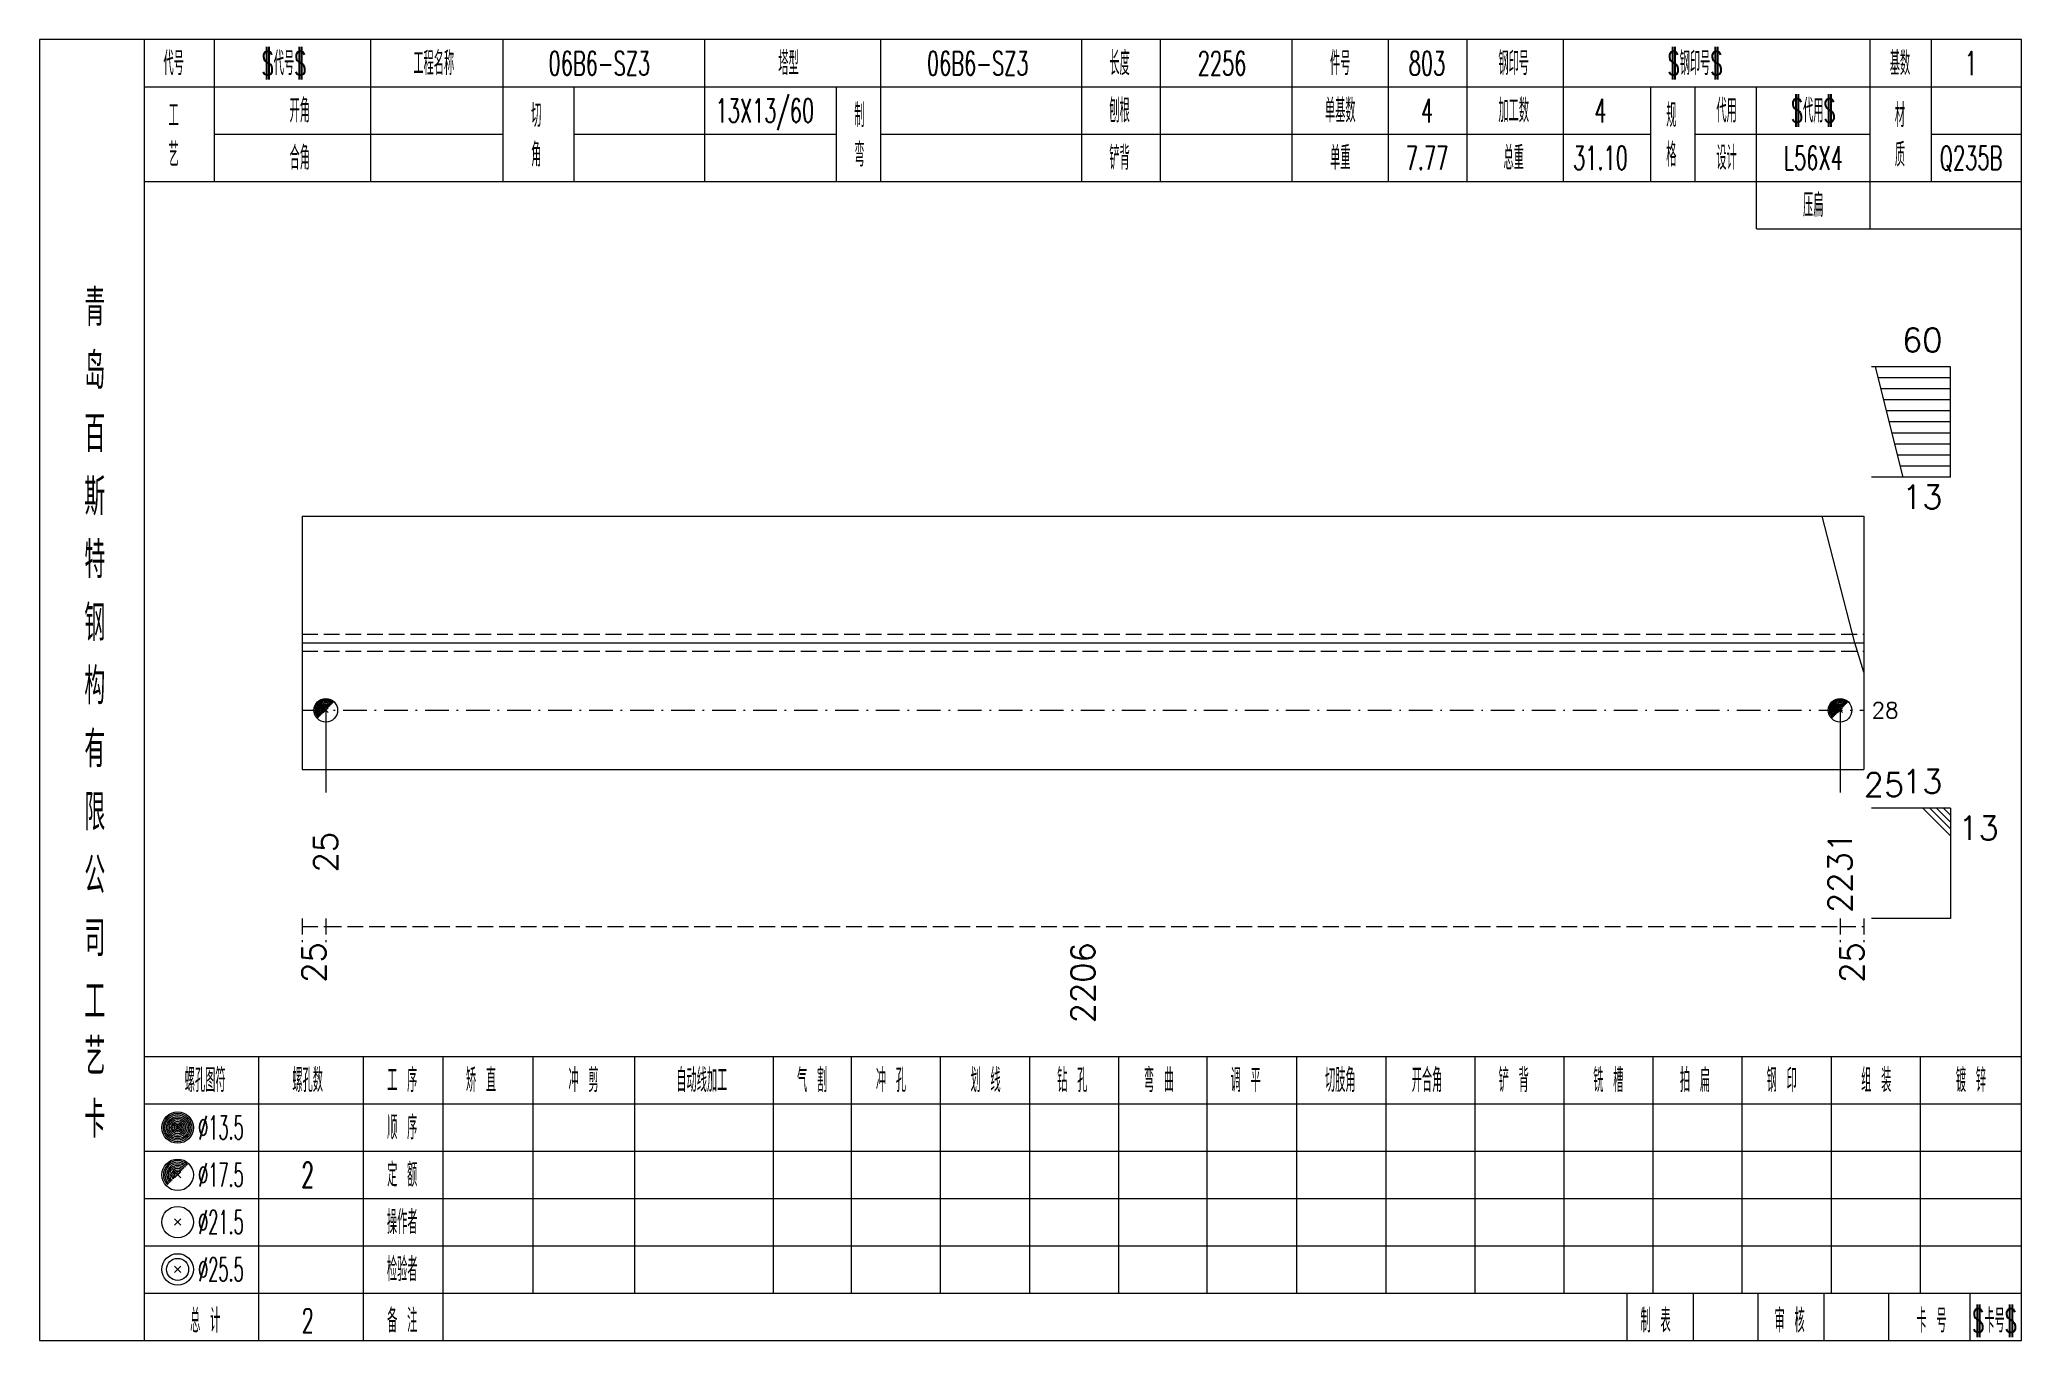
# Model space of a CAD drawing. Extents: x -533 to 8774, y 0 to 7979.
# Drawn here: x 2108.4 to 2359.8, y 2285.4 to 2450.4 of the extents above; entities that cross this region are included whole.
import ezdxf
from ezdxf.enums import TextEntityAlignment as Align

# ---------------------------------------------------------------- set-up
doc = ezdxf.new("R2010")
doc.units = 0
doc.header["$MEASUREMENT"] = 0
doc.linetypes.add('一点画线', pattern=[5.2, 3, -1, 0.2, -1])
doc.linetypes.add('虚线', pattern=[2.75, 2, -0.75])
doc.layers.get('0').update_dxf_attribs({"linetype": 'CONTINUOUS', "lineweight": 25})
for name, color, linetype, lineweight in [('1', 7, 'CONTINUOUS', 25), ('4', 7, 'CONTINUOUS', 25), ('5', 7, 'CONTINUOUS', 25)]:
    doc.layers.add(name, color=color, linetype=linetype, lineweight=lineweight)
doc.styles.get("Standard").update_dxf_attribs({"font": 'simplex.shx', "width": 0.7, "height": 3, "bigfont": 'gbhzfs.shx'})

msp = doc.modelspace()

# ---------------------------------------------------------------- texts
at = {"color": 7, "linetype": 'Continuous', "lineweight": 13}
for s, p in [('60', (2349.8, 2409.86)), ('13', (2349.8, 2353.86))]:
    msp.add_text(s, height=3, dxfattribs=at).set_placement(p, align=Align.BOTTOM_RIGHT)
msp.add_text('13', height=3, dxfattribs=at).set_placement((2349.8, 2393.86), align=Align.TOP_RIGHT)
msp.add_text('28', height=2, dxfattribs=at).set_placement((2340.8, 2365.29), align=Align.MIDDLE_LEFT)
msp.add_text('13', height=3, dxfattribs=at).set_placement((2351.8, 2351.86), align=Align.TOP_LEFT)
at = {"color": 8, "linetype": 'Continuous', "lineweight": 9}
for s, p in [('25', (2143.2, 2335.86)), ('2206', (2240.75, 2335.86)), ('25', (2338.3, 2335.86))]:
    msp.add_text(s, height=3, rotation=90, dxfattribs=at).set_placement(p, align=Align.MIDDLE_RIGHT)
at = {"layer": '1', "color": 7, "linetype": 'Continuous', "lineweight": 13}
msp.add_text('25', height=3, dxfattribs=at).set_placement((2339.8, 2355.86), align=Align.MIDDLE_LEFT)
for s, p in [('25', (2144.7, 2349.86)), ('2231', (2336.8, 2349.86))]:
    msp.add_text(s, height=3, rotation=90, dxfattribs=at).set_placement(p, align=Align.MIDDLE_RIGHT)
at = {"layer": '4', "color": 1, "linetype": 'Continuous', "lineweight": 13}
for s, height, width, p in [('代号', 3, 0.6, (2125.4, 2447.36)), ('$代号$', 3, 0.6, (2139.4, 2447.36)), ('工程名称', 3, 0.6, (2158.4, 2447.36)), ('06B6-SZ3', 3, 0.6, (2179.4, 2447.36)), ('塔型', 3, 0.6, (2203.4, 2447.36)), ('06B6-SZ3', 3, 0.6, (2227.4, 2447.36)), ('长度', 3, 0.6, (2245.4, 2447.36)), ('2256', 3, 0.6, (2258.4, 2447.36)), ('件号', 3, 0.6, (2273.4, 2447.36)), ('803', 3, 0.6, (2284.4, 2447.36)), ('钢印号', 3, 0.6, (2295.4, 2447.36)), ('$钢印号$', 3, 0.6, (2318.4, 2447.36)), ('基数', 3, 0.6, (2344.4, 2447.36)), ('1', 3, 0.6, (2353.4, 2447.36)), ('工', 3, 0.6, (2125.4, 2440.76)), ('开角', 3, 0.6, (2141.4, 2441.36)), ('切', 3, 0.6, (2171.4, 2440.76)), ('13X13/60', 3, 0.6, (2200.4, 2441.36)), ('制', 3, 0.6, (2212.4, 2440.76)), ('刨根', 3, 0.6, (2245.4, 2441.36)), ('单基数', 3, 0.6, (2273.4, 2441.36)), ('4', 3, 0.6, (2284.4, 2441.36)), ('加工数', 3, 0.6, (2295.4, 2441.36)), ('4', 3, 0.6, (2306.4, 2441.36)), ('规', 3, 0.6, (2315.4, 2440.76)), ('代用', 3, 0.6, (2322.4, 2441.36)), ('$代用$', 3, 0.6, (2333.4, 2441.36)), ('材', 3, 0.6, (2344.4, 2440.76)), ('艺', 3, 0.6, (2125.4, 2435.76)), ('合角', 3, 0.6, (2141.4, 2435.36)), ('角', 3, 0.6, (2171.4, 2435.76)), ('弯', 3, 0.6, (2212.4, 2435.76)), ('铲背', 3, 0.6, (2245.4, 2435.36)), ('单重', 3, 0.6, (2273.4, 2435.36)), ('7.77', 3, 0.6, (2284.4, 2435.36)), ('总重', 3, 0.6, (2295.4, 2435.36)), ('31.10', 3, 0.6, (2306.4, 2435.36)), ('格', 3, 0.6, (2315.4, 2435.76)), ('设计', 3, 0.6, (2322.4, 2435.36)), ('L56X4', 3, 0.6, (2333.4, 2435.36)), ('质', 3, 0.6, (2344.4, 2435.76)), ('Q235B', 3, 0.6, (2353.4, 2435.36)), ('压扁', 3, 0.6, (2333.4, 2429.36)), ('青', 4.6, 0.8, (2115.4, 2416.36)), ('岛', 4.6, 0.8, (2115.4, 2408.36)), ('百', 4.6, 0.8, (2115.4, 2400.36)), ('斯', 4.6, 0.8, (2115.4, 2392.36)), ('特', 4.6, 0.8, (2115.4, 2384.36)), ('钢', 4.6, 0.8, (2115.4, 2376.36)), ('构', 4.6, 0.8, (2115.4, 2368.36)), ('有', 4.6, 0.8, (2115.4, 2360.36)), ('限', 4.6, 0.8, (2115.4, 2352.36)), ('公', 4.6, 0.8, (2115.4, 2344.36)), ('司', 4.6, 0.8, (2115.4, 2336.36)), ('工', 4.6, 0.8, (2115.4, 2328.36)), ('艺', 4.6, 0.8, (2115.4, 2321.36)), ('螺孔图符', 3, 0.6, (2129.4, 2318.36)), ('螺孔数', 3, 0.6, (2142.4, 2318.36)), ('工 序', 3, 0.6, (2154.4, 2318.36)), ('矫 直', 3, 0.6, (2164.4, 2318.36)), ('冲 剪', 3, 0.6, (2177.4, 2318.36)), ('自动线加工', 3, 0.6, (2192.4, 2318.36)), ('气 割', 3, 0.6, (2206.4, 2318.36)), ('冲 孔', 3, 0.6, (2216.4, 2318.36)), ('划 线', 3, 0.6, (2228.4, 2318.36)), ('钻 孔', 3, 0.6, (2239.4, 2318.36)), ('弯 曲', 3, 0.6, (2250.4, 2318.36)), ('调 平', 3, 0.6, (2261.4, 2318.36)), ('切肢角', 3, 0.6, (2273.4, 2318.36)), ('开合角', 3, 0.6, (2284.4, 2318.36)), ('铲 背', 3, 0.6, (2295.4, 2318.36)), ('铣 槽', 3, 0.6, (2307.4, 2318.36)), ('拍 扁', 3, 0.6, (2318.4, 2318.36)), ('钢 印', 3, 0.6, (2329.4, 2318.36)), ('组 装', 3, 0.6, (2341.4, 2318.36)), ('镀 锌', 3, 0.6, (2353.4, 2318.36)), ('卡', 4.6, 0.8, (2115.4, 2313.36)), ('%%C13.5', 3, 0.5, (2131.4, 2312.36)), ('顺 序', 3, 0.6, (2154.4, 2312.36)), ('%%C17.5', 3, 0.5, (2131.4, 2306.36)), ('2', 3.2, 0.6, (2142.4, 2306.36)), ('定 额', 3, 0.6, (2154.4, 2306.36)), ('%%C21.5', 3, 0.5, (2131.4, 2300.36)), ('操作者', 3, 0.6, (2154.4, 2300.36)), ('%%C25.5', 3, 0.5, (2131.4, 2294.36)), ('检验者', 3, 0.6, (2154.4, 2294.36)), ('总 计', 3, 0.6, (2129.4, 2287.86)), ('2', 3, 0.6, (2142.4, 2287.86)), ('备 注', 3, 0.6, (2154.4, 2287.86)), ('制 表', 3, 0.6, (2313.4, 2287.86)), ('审 核', 3, 0.6, (2330.4, 2287.86)), ('卡 号', 3, 0.6, (2348.4, 2287.86)), ('$卡号$', 3, 0.6, (2356.4, 2287.86))]:
    msp.add_text(s, height=height, dxfattribs=dict(at, width=width)).set_placement(p, align=Align.MIDDLE_CENTER)

# ---------------------------------------------------------------- blocks, each defined once
blk = doc.blocks.new('孔17.5')
at = {"layer": '5', "color": 7, "linetype": 'Continuous', "lineweight": 0}
for p, q in [((-0.2, -0.2), (0.2, 0.2)), ((-0.2, 0.2), (0.2, -0.2))]:
    blk.add_line(p, q, dxfattribs=at)
at = {"layer": '5', "color": 7, "linetype": 'Continuous', "lineweight": 13}
blk.add_circle((0, 0), 1, dxfattribs=at)
for radius in [0.9, 0.8, 0.7, 0.6, 0.5, 0.4, 0.3, 0.2, 0.1]:
    blk.add_arc((0, 0), radius, 45, 225, dxfattribs=at)

# ---------------------------------------------------------------- linework, layer by layer
at = {"color": 7, "linetype": 'Continuous', "lineweight": 13}
for p, q in [((2350.8, 2408.86), (2340.8, 2408.86)), ((2344.8, 2394.86), (2341.3, 2408.86)), ((2350.8, 2394.86), (2350.8, 2408.86)), ((2350.8, 2407.46), (2341.65, 2407.46)), ((2350.8, 2406.06), (2342, 2406.06)), ((2350.8, 2404.66), (2342.35, 2404.66)), ((2350.8, 2403.26), (2342.7, 2403.26)), ((2350.8, 2401.86), (2343.05, 2401.86)), ((2350.8, 2400.46), (2343.4, 2400.46)), ((2350.8, 2399.06), (2343.75, 2399.06)), ((2350.8, 2397.66), (2344.1, 2397.66)), ((2350.8, 2396.26), (2344.45, 2396.26)), ((2350.8, 2394.86), (2340.8, 2394.86)), ((2338.66, 2373.86), (2334.53, 2389.93)), ((2339.8, 2370.13), (2338.66, 2373.86)), ((2144.7, 2365.29), (2144.7, 2354.86)), ((2336.8, 2365.29), (2336.8, 2354.86)), ((2350.8, 2352.86), (2340.8, 2352.86)), ((2347.3, 2352.86), (2350.8, 2349.36)), ((2348.18, 2352.86), (2350.8, 2350.24)), ((2349.05, 2352.86), (2350.8, 2351.11)), ((2349.93, 2352.86), (2350.8, 2351.99)), ((2350.8, 2352.86), (2350.8, 2338.86)), ((2350.8, 2338.86), (2340.8, 2338.86))]:
    msp.add_line(p, q, dxfattribs=at)
at = {"color": 7, "linetype": 'Continuous', "lineweight": 18}
for p, q in [((2141.7, 2389.93), (2141.7, 2357.79)), ((2141.7, 2389.93), (2339.8, 2389.93)), ((2339.8, 2389.93), (2339.8, 2357.79)), ((2141.7, 2373.86), (2339.8, 2373.86))]:
    msp.add_line(p, q, dxfattribs=at)
at = {"color": 1, "linetype": '虚线', "lineweight": 18}
for p, q in [((2141.7, 2374.93), (2339.8, 2374.93)), ((2141.7, 2372.79), (2339.8, 2372.79))]:
    msp.add_line(p, q, dxfattribs=at)
at = {"color": 3, "linetype": '一点画线', "lineweight": 13}
msp.add_line((2141.7, 2365.29), (2339.8, 2365.29), dxfattribs=at)
at = {"color": 8, "linetype": '虚线', "lineweight": 9}
for p, q in [((2141.7, 2338.86), (2141.7, 2335.86)), ((2144.7, 2338.86), (2144.7, 2335.86)), ((2144.7, 2338.86), (2144.7, 2335.86)), ((2336.8, 2338.86), (2336.8, 2335.86)), ((2336.8, 2338.86), (2336.8, 2335.86)), ((2339.8, 2338.86), (2339.8, 2335.86)), ((2141.7, 2337.86), (2144.7, 2337.86)), ((2144.7, 2337.86), (2336.8, 2337.86)), ((2336.8, 2337.86), (2339.8, 2337.86))]:
    msp.add_line(p, q, dxfattribs=at)
at = {"layer": '1', "color": 7, "linetype": 'Continuous', "lineweight": 18}
msp.add_line((2141.7, 2357.79), (2339.8, 2357.79), dxfattribs=at)
at = {"layer": '4', "color": 1, "linetype": 'Continuous', "lineweight": 18}
for p, q in [((2121.7, 2285.36), (2121.7, 2450.36)), ((2130.6, 2432.36), (2130.6, 2450.36)), ((2150.4, 2432.36), (2150.4, 2450.36)), ((2167.2, 2432.36), (2167.2, 2450.36)), ((2192.8, 2432.36), (2192.8, 2450.36)), ((2215.1, 2432.36), (2215.1, 2450.36)), ((2240.6, 2432.36), (2240.6, 2450.36)), ((2250.6, 2432.36), (2250.6, 2450.36)), ((2267.3, 2432.36), (2267.3, 2450.36)), ((2279.5, 2432.36), (2279.5, 2450.36)), ((2289.5, 2432.36), (2289.5, 2450.36)), ((2301.7, 2432.36), (2301.7, 2450.36)), ((2340.6, 2426.36), (2340.6, 2450.36)), ((2348.4, 2432.36), (2348.4, 2450.36)), ((2121.7, 2444.36), (2359.8, 2444.36)), ((2176.2, 2432.36), (2176.2, 2444.36)), ((2209.5, 2432.36), (2209.5, 2444.36)), ((2312.8, 2432.36), (2312.8, 2444.36)), ((2318.4, 2432.36), (2318.4, 2444.36)), ((2326.2, 2426.36), (2326.2, 2444.36)), ((2130.6, 2438.36), (2167.2, 2438.36)), ((2176.2, 2438.36), (2209.5, 2438.36)), ((2215.1, 2438.36), (2312.8, 2438.36)), ((2318.4, 2438.36), (2340.6, 2438.36)), ((2348.4, 2438.36), (2359.8, 2438.36)), ((2121.7, 2432.36), (2359.8, 2432.36)), ((2326.2, 2426.36), (2359.8, 2426.36)), ((2121.7, 2321.36), (2359.8, 2321.36)), ((2136.2, 2285.36), (2136.2, 2321.36)), ((2149.5, 2285.36), (2149.5, 2321.36)), ((2159.6, 2285.36), (2159.6, 2321.36)), ((2171, 2291.36), (2171, 2321.36)), ((2183.9, 2291.36), (2183.9, 2321.36)), ((2201.5, 2291.36), (2201.5, 2321.36)), ((2211.4, 2291.36), (2211.4, 2321.36)), ((2222.7, 2291.36), (2222.7, 2321.36)), ((2234, 2291.36), (2234, 2321.36)), ((2245.3, 2291.36), (2245.3, 2321.36)), ((2256.5, 2291.36), (2256.5, 2321.36)), ((2267.9, 2291.36), (2267.9, 2321.36)), ((2279.2, 2291.36), (2279.2, 2321.36)), ((2290.5, 2291.36), (2290.5, 2321.36)), ((2301.8, 2291.36), (2301.8, 2321.36)), ((2313.1, 2291.36), (2313.1, 2321.36)), ((2324.4, 2291.36), (2324.4, 2321.36)), ((2335.7, 2291.36), (2335.7, 2321.36)), ((2347, 2291.36), (2347, 2321.36)), ((2121.7, 2315.36), (2359.8, 2315.36)), ((2121.7, 2309.36), (2359.8, 2309.36)), ((2121.7, 2303.36), (2359.8, 2303.36)), ((2121.7, 2297.36), (2359.8, 2297.36)), ((2121.7, 2291.36), (2359.8, 2291.36)), ((2309.8, 2285.36), (2309.8, 2291.36)), ((2318.2, 2285.36), (2318.2, 2291.36)), ((2326.4, 2285.36), (2326.4, 2291.36)), ((2334.8, 2285.36), (2334.8, 2291.36)), ((2343, 2285.36), (2343, 2291.36)), ((2353.3, 2285.36), (2353.3, 2291.36))]:
    msp.add_line(p, q, dxfattribs=at)
at = {"layer": '4', "color": 7, "linetype": 'Continuous', "lineweight": 13}
for p, q in [((2125.7, 2312.16), (2126.1, 2312.56)), ((2126.1, 2312.16), (2125.7, 2312.56)), ((2125.5, 2299.96), (2126.3, 2300.76)), ((2126.3, 2299.96), (2125.5, 2300.76)), ((2125.5, 2293.96), (2126.3, 2294.76)), ((2126.3, 2293.96), (2125.5, 2294.76))]:
    msp.add_line(p, q, dxfattribs=at)
at = {"layer": '4', "color": 7, "linetype": 'Continuous', "lineweight": 0}
for p, q in [((2125.5, 2305.96), (2126.3, 2306.76)), ((2125.5, 2306.76), (2126.3, 2305.96))]:
    msp.add_line(p, q, dxfattribs=at)
at = {"layer": '4', "color": 1, "linetype": 'Continuous', "lineweight": 18}
msp.add_lwpolyline([(2108.4, 2450.36), (2108.4, 2285.36), (2359.8, 2285.36), (2359.8, 2450.36)], close=True, dxfattribs=at)
at = {"layer": '4', "color": 7, "linetype": 'Continuous', "lineweight": 13}
for centre, radius in [((2125.9, 2312.36), 2), ((2125.9, 2312.36), 1.8), ((2125.9, 2312.36), 1.6), ((2125.9, 2312.36), 1.4), ((2125.9, 2312.36), 1.2), ((2125.9, 2312.36), 1), ((2125.9, 2312.36), 0.8), ((2125.9, 2312.36), 0.6), ((2125.9, 2312.36), 0.4), ((2125.9, 2312.36), 0.2), ((2125.9, 2306.36), 2), ((2125.9, 2300.36), 2), ((2125.9, 2294.36), 2), ((2125.9, 2294.36), 1.4)]:
    msp.add_circle(centre, radius, dxfattribs=at)
for radius in [1.8, 1.6, 1.4, 1.2, 1, 0.8, 0.6, 0.4, 0.2]:
    msp.add_arc((2125.9, 2306.36), radius, 45, 225, dxfattribs=at)

# ---------------------------------------------------------------- block references
at = {"layer": '1', "color": 7, "linetype": 'Continuous', "lineweight": 13, "xscale": 1.5, "yscale": 1.5, "zscale": 1.5}
for p in [(2144.7, 2365.29), (2336.8, 2365.29)]:
    msp.add_blockref('孔17.5', p, dxfattribs=at)

msp.set_redraw_order([(e.dxf.handle, doc.entitydb.next_handle()) for e in msp.query("TEXT MTEXT ATTDEF DIMENSION ARC_DIMENSION")])  # texts and dimensions are drawn at this point

doc.saveas('drawing.dxf')
